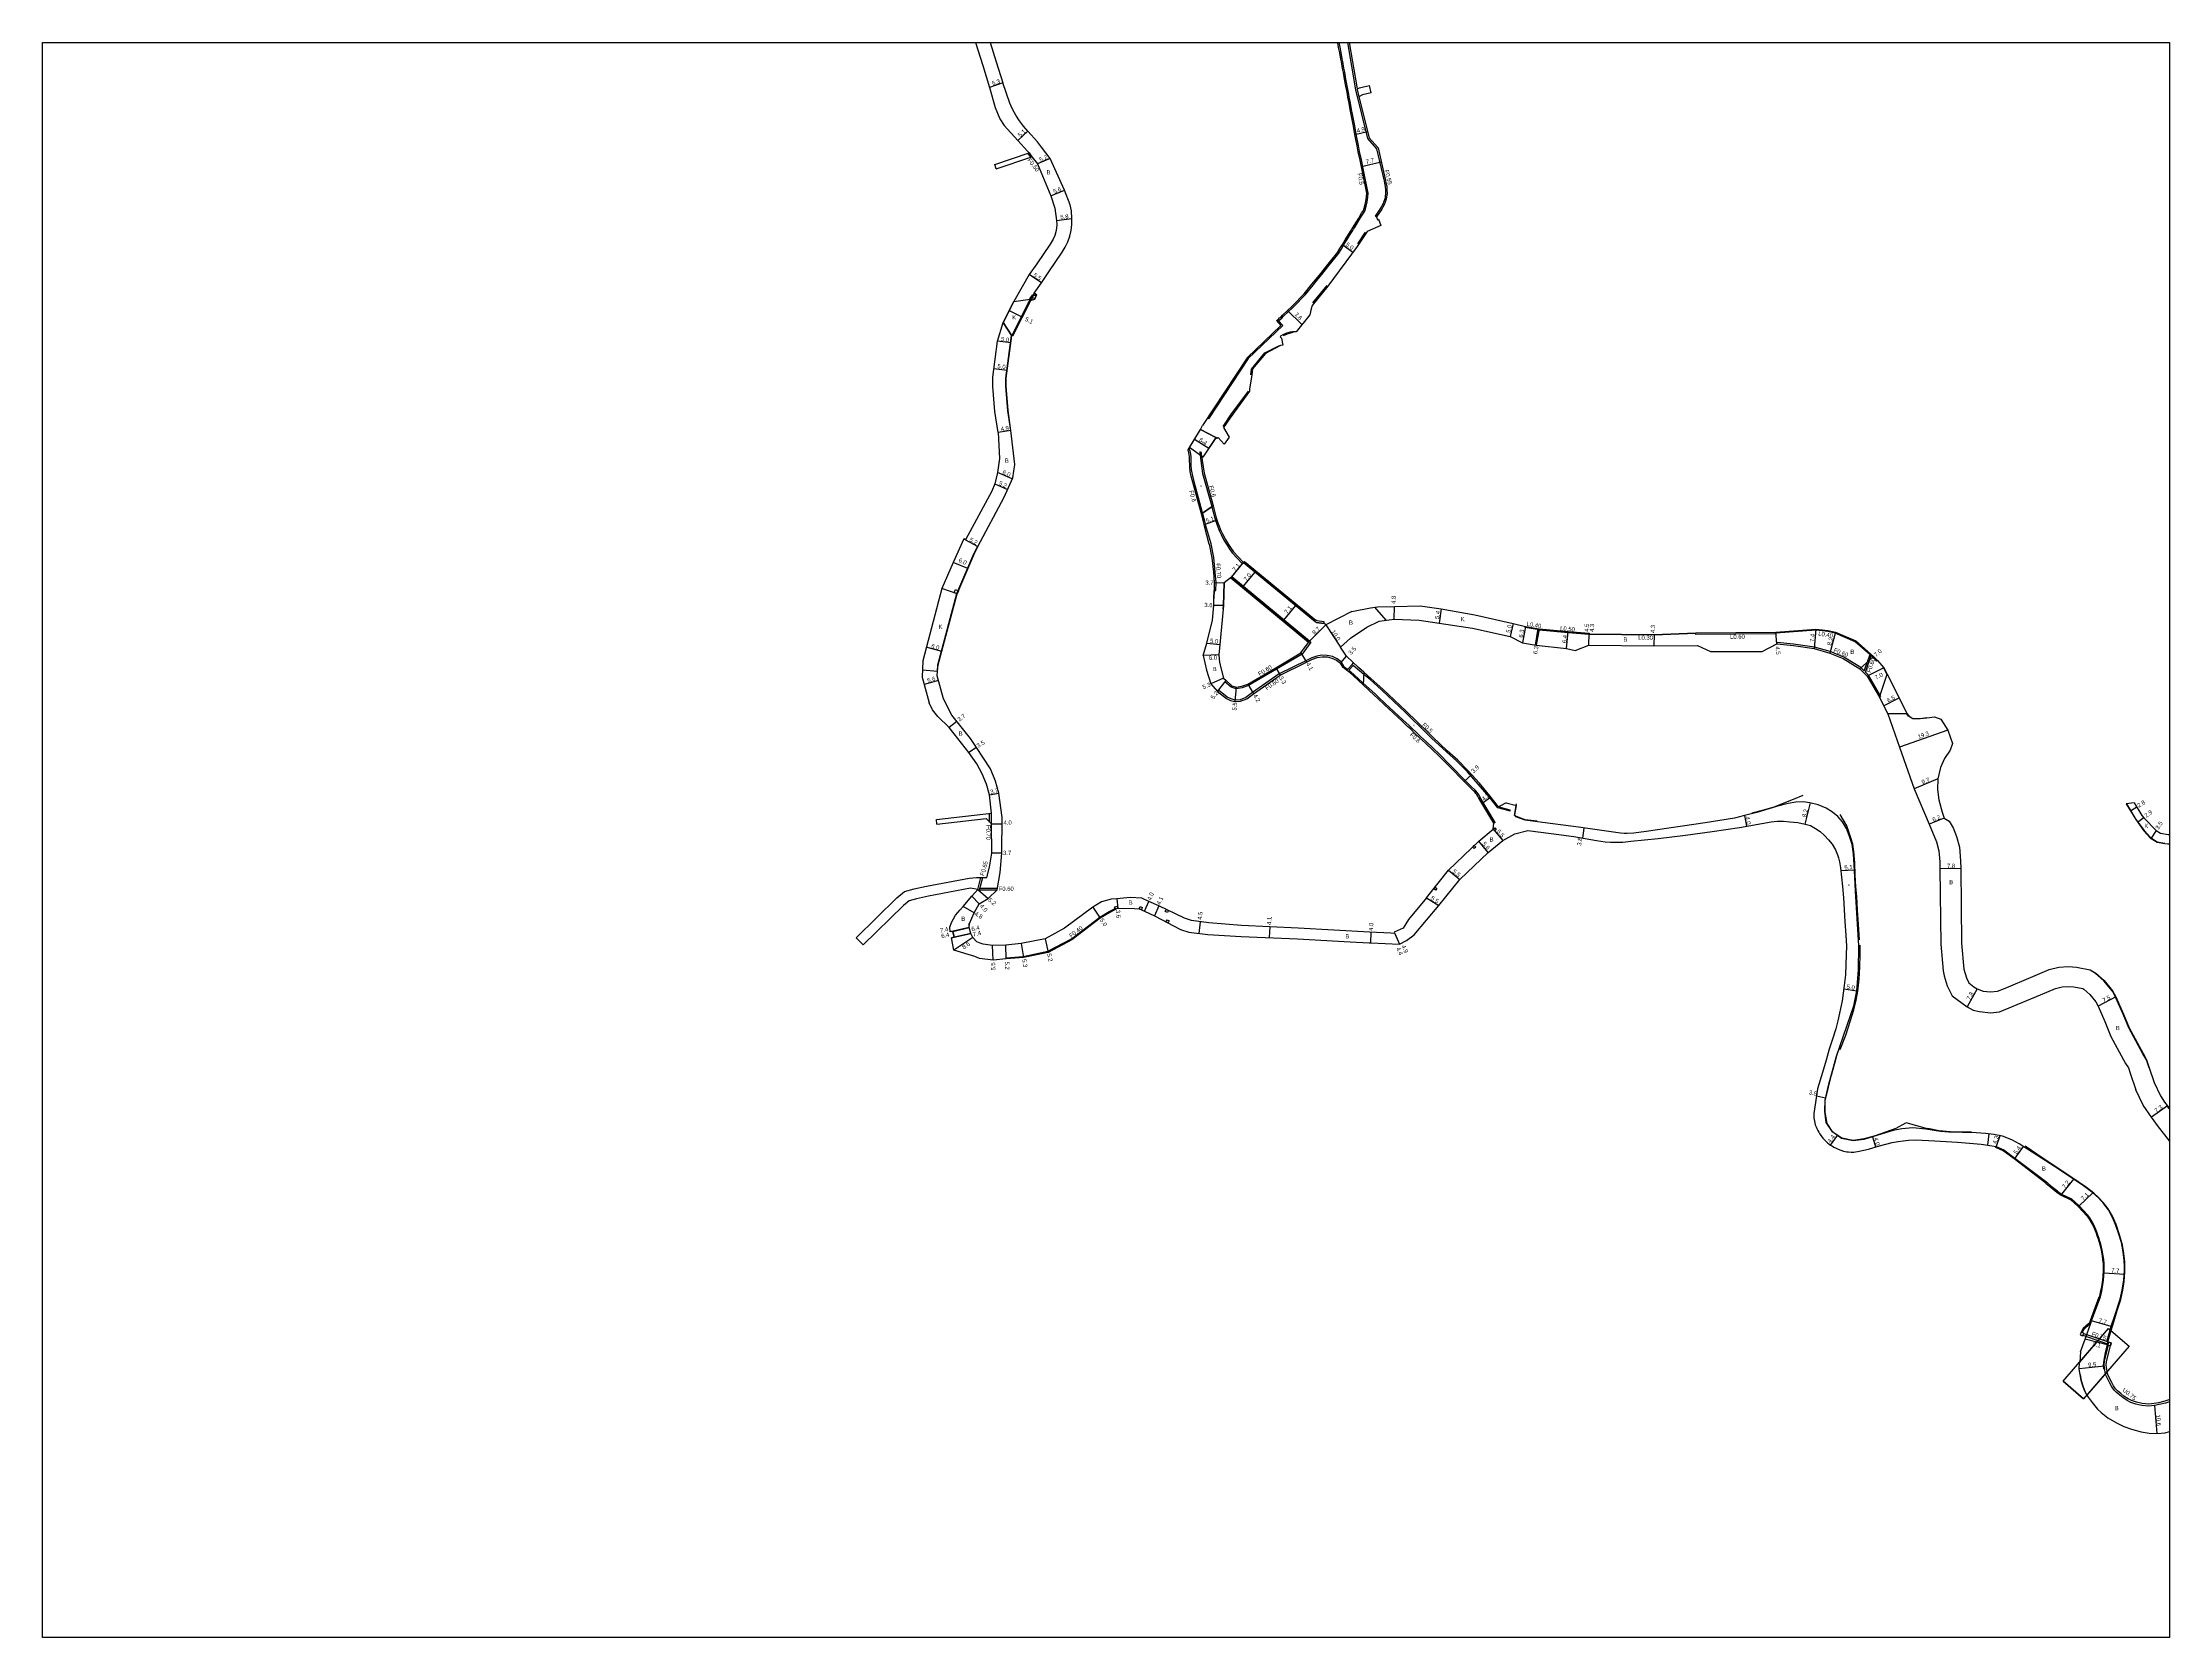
# Model space of a CAD drawing. Header units: metres. Extents: x -4000 to 0, y -102000 to -99000.
# Drawn here: x -4000 to -3200, y -102000 to -101400 of the extents above; entities that cross this region are included whole.
import ezdxf

# ---------------------------------------------------------------- set-up
doc = ezdxf.new("R2010")
doc.units = ezdxf.units.M
doc.header["$LTSCALE"] = 2.5
for name, color, linetype in [('その他', 7, 'Continuous'), ('側溝・桝', 7, 'Continuous'), ('図郭', 7, 'Continuous'), ('幅員', 7, 'Continuous'), ('歩道・分離帯・安全施設', 7, 'Continuous'), ('舗装', 7, 'Continuous'), ('道路', 7, 'Continuous')]:
    doc.layers.add(name, color=color, linetype=linetype)
doc.styles.get("Standard").update_dxf_attribs({"font": ''})
doc.styles.add('YOKO_DECO', font='')
doc.styles.get('Standard').set_extended_font_data('@MS PGothic')
doc.styles.get('YOKO_DECO').set_extended_font_data('MS PGothic')

msp = doc.modelspace()

# ---------------------------------------------------------------- linework, layer by layer
at = {"layer": 'その他'}
for points in [[(-3627.56, -101495.07), (-3627.36, -101495.21), (-3628.2, -101497.07)], [(-3626.79, -101496.38), (-3627.7, -101495.96)], [(-3626.99, -101494.25), (-3627.56, -101495.07)], [(-3626.79, -101494.39), (-3627.36, -101495.21)], [(-3626.27, -101495.24), (-3627.36, -101495.21)], [(-3626.99, -101494.25), (-3626.1, -101494.86), (-3626.9, -101496.61)], [(-3626.9, -101496.61), (-3628.2, -101497.07)], [(-3223.44, -101900.04), (-3223.65, -101900.28), (-3231.03, -101908.83), (-3231.89, -101907.36), (-3232.51, -101905.76), (-3233.18, -101903.33), (-3233.59, -101901.11), (-3233.92, -101898.88), (-3233.8, -101896.73), (-3233.77, -101896.38), (-3222.88, -101883.79), (-3222.29, -101884.3), (-3223.58, -101888.67), (-3222.96, -101888.9), (-3221.89, -101889.17), (-3222.17, -101890.23)], [(-3223.44, -101900.04), (-3223.6, -101899.06), (-3223.75, -101897.55), (-3223.68, -101896.16), (-3222.17, -101890.23)]]:
    msp.add_lwpolyline(points, dxfattribs=at)
msp.add_lwpolyline([(-3240, -101903.6), (-3222.88, -101883.79), (-3215.17, -101890.47), (-3232.28, -101910.27)], close=True, dxfattribs=at)
at = {"layer": '側溝・桝'}
for points in [[(-3535.1, -101504.66), (-3534.84, -101504.42), (-3534.35, -101504.03), (-3533.89, -101503.65), (-3533.2, -101502.98), (-3531.41, -101501.22), (-3529.91, -101499.78), (-3527.82, -101497.75), (-3526.56, -101496.46), (-3525.01, -101494.84), (-3522.14, -101491.27), (-3520.68, -101489.51), (-3518.81, -101487.23), (-3516.51, -101484.33), (-3514.47, -101481.78), (-3512.84, -101479.77), (-3512.47, -101479.24), (-3511.59, -101477.81), (-3510.62, -101476.27), (-3509.55, -101474.48), (-3508.36, -101472.55), (-3507.44, -101471.13), (-3506.9, -101470.24), (-3506.58, -101469.72), (-3506.19, -101469.08), (-3504.49, -101466.35), (-3503.41, -101464.53), (-3502.68, -101463.39), (-3502.11, -101461.56), (-3501.71, -101459.93), (-3501.47, -101458.15), (-3501.35, -101456.66), (-3503.24, -101447.33), (-3503.93, -101444.17), (-3504.59, -101441.05), (-3505.04, -101438.75), (-3505.73, -101435.11), (-3506.57, -101430.75), (-3506.92, -101428.88), (-3507.28, -101426.97), (-3507.63, -101425.15), (-3508.05, -101422.76), (-3508.52, -101420.46), (-3508.69, -101419.37), (-3508.93, -101418.12), (-3509.38, -101415.64), (-3509.78, -101413.72), (-3510.19, -101411.2), (-3510.53, -101409.69), (-3510.96, -101407.11), (-3511.19, -101406.11), (-3511.59, -101403.8), (-3511.98, -101401.73), (-3512.29, -101400)], [(-3509.11, -101400), (-3506.11, -101417.79), (-3501.6, -101436.13), (-3498.21, -101439.93), (-3495.91, -101449.97), (-3495.52, -101451.44), (-3495.27, -101452.85), (-3495, -101454.1), (-3494.89, -101455.49), (-3494.86, -101456.73), (-3495.02, -101458), (-3495.16, -101458.76), (-3495.51, -101459.86), (-3495.89, -101460.82), (-3496.35, -101461.7), (-3496.79, -101462.37), (-3498.7, -101465.31), (-3498.22, -101465.62)], [(-3505.58, -101417.41), (-3505.55, -101417.67), (-3504.86, -101420.43)], [(-3629.45, -101441.69), (-3628.36, -101443.12)], [(-3628.95, -101441.52), (-3627.85, -101442.95)], [(-3563.69, -101576.96), (-3565.17, -101571.26), (-3566.42, -101566.6), (-3567.34, -101563.02), (-3567.72, -101561.29), (-3567.79, -101560.87), (-3567.86, -101560.29), (-3567.92, -101559.53), (-3567.95, -101559.02), (-3567.99, -101557.27), (-3567.97, -101555.62), (-3568.27, -101554.17), (-3568.67, -101552.47)], [(-3563.9, -101556.03), (-3564.11, -101554.21), (-3564.67, -101553.96), (-3564.37, -101557.35), (-3563.71, -101562.18), (-3560.32, -101573.99), (-3560.17, -101574.69)], [(-3560.17, -101574.69), (-3559.1, -101578.98), (-3558.46, -101580.86), (-3558.23, -101581.54), (-3557.32, -101583.78), (-3556.7, -101585.13), (-3555.62, -101587.26), (-3554.45, -101589.14), (-3553.7, -101590.28), (-3552.49, -101592), (-3548.69, -101596.05)], [(-3560.48, -101588.61), (-3562.46, -101581.84), (-3562.84, -101580.03), (-3563.69, -101576.96)], [(-3559.36, -101606.15), (-3558.66, -101606.17), (-3558.58, -101603.13), (-3558.92, -101599.19), (-3559.5, -101593.72), (-3560.48, -101588.61)], [(-3548.69, -101596.05), (-3548.24, -101595.66)], [(-3437.13, -101620.93), (-3442.29, -101620.05), (-3442.22, -101619.65)], [(-3418.31, -101622.41), (-3418.32, -101622.71), (-3426.16, -101622.08), (-3437.13, -101621.02), (-3437.09, -101620.53)], [(-3378.11, -101622.34), (-3393.88, -101622.96), (-3418.32, -101622.71)], [(-3348.04, -101621.78), (-3348.04, -101622.38), (-3378.1, -101622.64), (-3378.11, -101622.04)], [(-3312.66, -101630.25), (-3318.19, -101625.46), (-3325.72, -101622.2), (-3328.52, -101621.6), (-3330.64, -101621.31), (-3332.96, -101621.05), (-3348.04, -101622.19)], [(-3511.85, -101633.46), (-3511.5, -101632.97), (-3513.05, -101631.84), (-3514.85, -101631.01), (-3516.78, -101630.55), (-3518.76, -101630.47), (-3520.72, -101630.79), (-3522.55, -101631.48), (-3524.87, -101632.62), (-3534.82, -101637.52), (-3544.92, -101644.48), (-3547.36, -101646.35), (-3549.52, -101647.21), (-3551.46, -101647.34), (-3552.91, -101646.92), (-3554.41, -101646.26), (-3557.72, -101643.64), (-3558.09, -101644.11)], [(-3523.48, -101625.26), (-3522.99, -101625.62), (-3526.26, -101630.07), (-3535.88, -101635.71), (-3546.44, -101641.89), (-3548.8, -101642.7), (-3551.01, -101643.09), (-3552.91, -101642.56), (-3555.26, -101640.48), (-3554.86, -101640.03)], [(-3314.86, -101636.35), (-3316.12, -101635.11), (-3322.42, -101631.24), (-3327.59, -101629.15), (-3333.55, -101627.43), (-3341.37, -101626.27), (-3347.56, -101625.67), (-3347.62, -101626.26)], [(-3314.86, -101636.35), (-3312.51, -101629.84)], [(-3314.38, -101636.82), (-3312.03, -101630.27)], [(-3309.86, -101632.49), (-3310.16, -101632.76), (-3311.57, -101631.19), (-3312.17, -101630.67)], [(-3511.5, -101632.97), (-3510.53, -101634.7), (-3509.17, -101635.68), (-3509.08, -101635.75), (-3507.45, -101633.95), (-3506.9, -101633.34)], [(-3503.02, -101637.73), (-3505.44, -101635.68), (-3507.02, -101634.32), (-3508.64, -101636.1), (-3507.87, -101636.71), (-3506.61, -101637.83), (-3503.25, -101640.95)], [(-3452.31, -101687.48), (-3452.25, -101687.56), (-3448.05, -101688.68), (-3448.16, -101689.12), (-3448.4, -101689.07), (-3452.57, -101687.96), (-3455.92, -101683.75), (-3459.97, -101679.02), (-3464.04, -101674.41), (-3467.98, -101670.4), (-3471.98, -101666.8), (-3477.55, -101661.65), (-3479.29, -101659.89), (-3487.47, -101651.94), (-3496.21, -101643.69), (-3500.67, -101639.66), (-3503.02, -101637.73)], [(-3309.12, -101646.28), (-3308.6, -101645.99), (-3313.16, -101638.02), (-3314.38, -101636.82)], [(-3453.64, -101693.38), (-3458.53, -101685.28), (-3459.36, -101683.77), (-3459.69, -101683.18), (-3460.04, -101682.61), (-3460.41, -101682.12), (-3460.9, -101681.55), (-3461.41, -101681.04), (-3462.48, -101679.99), (-3464.89, -101677.57), (-3466.23, -101676.23), (-3468.9, -101673.45), (-3471.02, -101671.31), (-3474.44, -101667.88), (-3479.45, -101663.13), (-3481.75, -101661.02), (-3483.39, -101659.48), (-3485, -101657.93), (-3486.15, -101656.85), (-3488.25, -101654.88), (-3494.95, -101648.59), (-3497.32, -101646.39), (-3498.76, -101645.04), (-3503.25, -101640.95)], [(-3643.76, -101693.23), (-3643.8, -101690.04)], [(-3643.06, -101693.93), (-3643.1, -101689.96)], [(-3453.64, -101693.38), (-3454.15, -101693.64)], [(-3648.23, -101718.57), (-3647.61, -101718.74), (-3646.37, -101714.1)], [(-3648.23, -101718.57), (-3647.05, -101714.11)], [(-3647.45, -101718.14), (-3640.77, -101718.09)], [(-3637.55, -101744.76), (-3637.59, -101744.36), (-3631.13, -101743.78), (-3621.87, -101741.88), (-3613.02, -101737.18), (-3602.37, -101729.05), (-3598.79, -101726.96), (-3596.52, -101725.73)], [(-3265.14, -101815.34), (-3262.34, -101816.53), (-3258.13, -101819.64), (-3246.18, -101828.75)], [(-3242.1, -101832.15), (-3243.47, -101831.06), (-3244.28, -101830.42), (-3246.18, -101828.75)], [(-3242.1, -101832.15), (-3240.58, -101833.23), (-3236.9, -101835.01), (-3234.01, -101837.57), (-3230.7, -101841.19)], [(-3226.93, -101848.65), (-3227.34, -101847.41), (-3227.69, -101846.52), (-3228.36, -101845.02), (-3229.08, -101843.64), (-3229.94, -101842.2), (-3230.7, -101841.19)], [(-3224.55, -101860.76), (-3224.55, -101859.45), (-3224.73, -101857.8), (-3224.93, -101856.4), (-3225.32, -101854.25), (-3225.84, -101852.09), (-3226.19, -101850.86), (-3226.49, -101849.85), (-3226.93, -101848.65)], [(-3225.97, -101871.84), (-3225.73, -101870.89), (-3225.49, -101869.74), (-3225.27, -101868.79), (-3225.04, -101867.28), (-3224.8, -101865.55), (-3224.64, -101863.98), (-3224.57, -101862.1), (-3224.55, -101860.76)], [(-3229.61, -101881.74), (-3229.32, -101880.89), (-3225.97, -101871.84)], [(-3229.97, -101881.52), (-3230.5, -101882.01), (-3232.4, -101883.76), (-3233.19, -101885.12)], [(-3232.8, -101885.26), (-3232.08, -101884.02), (-3230.22, -101882.31), (-3229.61, -101881.74)], [(-3223.14, -101889.6), (-3232.52, -101886.45)], [(-3223.58, -101888.67), (-3232.25, -101885.75)], [(-3200, -101911.32), (-3201.51, -101911.85), (-3203.92, -101912.42), (-3205.62, -101912.76), (-3207.78, -101912.95), (-3210.43, -101912.78), (-3212.63, -101912.22), (-3214.52, -101911.58), (-3215.86, -101910.86), (-3217.57, -101909.78), (-3218.72, -101908.85), (-3220.01, -101907.78), (-3220.85, -101906.91), (-3221.65, -101905.75), (-3222.51, -101904.14), (-3223.35, -101902.56), (-3223.87, -101901.3), (-3224.15, -101900.35), (-3224.34, -101899.16), (-3224.5, -101897.57), (-3224.43, -101896.05), (-3222.89, -101890.05)]]:
    msp.add_lwpolyline(points, dxfattribs=at)
at = {"layer": '側溝・桝', "flags": 128}
for points in [[(-3535.1, -101504.66), (-3533.55, -101506.51), (-3546.58, -101518.92), (-3561.44, -101541.58)], [(-3561.44, -101541.58), (-3561.86, -101541.31)], [(-3647.61, -101718.74), (-3640.88, -101718.69)]]:
    msp.add_lwpolyline(points, dxfattribs=at)
at = {"layer": '側溝・桝'}
for points in [[(-3656.01, -101607.37), (-3657.12, -101606.89), (-3656.64, -101605.79), (-3655.54, -101606.26)], [(-3453.81, -101696.52), (-3454.32, -101695.9), (-3453.7, -101695.39), (-3453.19, -101696.01)], [(-3461.5, -101703.21), (-3462.05, -101702.64), (-3461.48, -101702.08), (-3460.92, -101702.66)], [(-3476.12, -101718.83), (-3476.74, -101718.32), (-3476.24, -101717.7), (-3475.62, -101718.2)], [(-3596.33, -101726.08), (-3596.76, -101725.29), (-3595.97, -101724.86), (-3595.54, -101725.65)], [(-3587.54, -101725.87), (-3587.18, -101725.05), (-3586.35, -101725.41), (-3586.71, -101726.23)], [(-3577.71, -101726.93), (-3577.32, -101726.12), (-3576.51, -101726.51), (-3576.91, -101727.32)], [(-3577.44, -101730.8), (-3577.02, -101730), (-3576.23, -101730.42), (-3576.65, -101731.22)]]:
    msp.add_lwpolyline(points, close=True, dxfattribs=at)
at = {"layer": '側溝・桝', "flags": 128}
for points in [[(-3233.19, -101885.12), (-3233.58, -101886.14), (-3232.56, -101886.54), (-3232.16, -101885.51)], [(-3222.96, -101888.9), (-3223.23, -101889.96), (-3222.17, -101890.23), (-3221.89, -101889.17)]]:
    msp.add_lwpolyline(points, close=True, dxfattribs=at)
at = {"layer": '図郭'}
msp.add_lwpolyline([(-4000, -102000), (-4000, -101400), (-3200, -101400), (-3200, -102000)], close=True, dxfattribs=at)
at = {"layer": '幅員'}
for points in [[(-3638.77, -101415.21), (-3643.8, -101416.86)], [(-3629.42, -101433.39), (-3633.16, -101436.85)], [(-3621.01, -101443.62), (-3625.8, -101445.63)], [(-3620.76, -101457.7), (-3615.59, -101455.55)], [(-3618.61, -101466.99), (-3612.86, -101466.22)], [(-3624.32, -101490.36), (-3628.85, -101487.24)], [(-3636.37, -101500.83), (-3631.86, -101503.1)], [(-3635.83, -101513.02), (-3640.79, -101512.36)], [(-3642.14, -101522.57), (-3637.18, -101523.22)], [(-3635.75, -101545.92), (-3640.6, -101546.65)], [(-3641.81, -101566.07), (-3637.05, -101568.16)], [(-3635.28, -101564.14), (-3640.78, -101561.73)], [(-3652.83, -101587.13), (-3648.24, -101589.59)], [(-3651.96, -101597.92), (-3657.48, -101595.56)], [(-3559.28, -101603.15), (-3555.58, -101603.25)], [(-3555.82, -101611.83), (-3559.42, -101611.74)], [(-3491.66, -101616.94), (-3491.5, -101612.15)], [(-3473.9, -101613.05), (-3474.7, -101618.39)], [(-3446.89, -101618.55), (-3447.97, -101623.43)], [(-3442.22, -101619.65), (-3443.28, -101625.86)], [(-3437.09, -101620.53), (-3438.14, -101626.74)], [(-3426.8, -101627.95), (-3426.12, -101621.59)], [(-3418.36, -101626.71), (-3418.31, -101622.21)], [(-3418.36, -101626.71), (-3418.31, -101622.41)], [(-3393.88, -101622.66), (-3393.92, -101626.96)], [(-3347.62, -101626.26), (-3348.04, -101621.78)], [(-3332.95, -101620.65), (-3333.68, -101628.02)], [(-3325.6, -101621.82), (-3327.78, -101629.72)], [(-3661.79, -101629.06), (-3667.59, -101627.52)], [(-3557.51, -101630.35), (-3563.5, -101630.65)], [(-3562.13, -101625.97), (-3557.15, -101626.43)], [(-3526.67, -101629.62), (-3524.6, -101633.16)], [(-3511.85, -101633.46), (-3509.52, -101630.84)], [(-3311.29, -101630.91), (-3316.49, -101635.59)], [(-3663.01, -101639.99), (-3668.41, -101641.45)], [(-3555.78, -101639.08), (-3560.63, -101641.2)], [(-3536.18, -101635.19), (-3534.52, -101638.04)], [(-3307.39, -101635.25), (-3313.64, -101638.39)], [(-3558.09, -101644.11), (-3554.86, -101640.03)], [(-3550.98, -101642.47), (-3551.52, -101647.95)], [(-3546.69, -101641.34), (-3544.57, -101644.96)], [(-3307.51, -101649.48), (-3301.7, -101646.57)], [(-3656.08, -101655.44), (-3658.99, -101657.73)], [(-3283.39, -101658.63), (-3301.54, -101665.1)], [(-3648.72, -101665.17), (-3651.64, -101667.1)], [(-3287.11, -101676.93), (-3296.04, -101680.7)], [(-3643.06, -101693.93), (-3639.06, -101693.97)], [(-3454.32, -101695.9), (-3450.8, -101700.13)], [(-3284.69, -101691.74), (-3290.39, -101694.09)], [(-3456.2, -101704.76), (-3459.79, -101700.46)], [(-3639.18, -101704.96), (-3642.88, -101704.92)], [(-3471.16, -101711.39), (-3466.88, -101714.84)], [(-3278.52, -101710.74), (-3286.32, -101710.84)], [(-3648.23, -101718.57), (-3644.28, -101721.95)], [(-3649.59, -101727.43), (-3653.71, -101724.96)], [(-3604.97, -101725.25), (-3602.15, -101729.39)], [(-3595.88, -101722.07), (-3595.54, -101725.65)], [(-3585.52, -101726.76), (-3583.91, -101723.09)], [(-3580.11, -101724.76), (-3581.76, -101728.51)], [(-3479.46, -101721.7), (-3474.81, -101724.7)], [(-3651.41, -101732.89), (-3658.61, -101734.59)], [(-3650.88, -101735.13), (-3658.08, -101736.83)], [(-3657.64, -101734.36), (-3651.41, -101732.89)], [(-3657.11, -101736.6), (-3650.88, -101735.13)], [(-3564.58, -101730.73), (-3565.14, -101735.19)], [(-3538.38, -101732.63), (-3538.57, -101736.72)], [(-3500.37, -101738.74), (-3500.22, -101734.74)], [(-3491.63, -101734.68), (-3489.57, -101739.13)], [(-3491.42, -101735.13), (-3489.57, -101739.13)], [(-3650.07, -101736.7), (-3657.24, -101741.45)], [(-3642.43, -101745.21), (-3642.66, -101739.72)], [(-3637.55, -101744.76), (-3637.68, -101739.6)], [(-3631.91, -101738.94), (-3631.07, -101744.18)], [(-3622.9, -101737.19), (-3621.74, -101742.26)], [(-3272.33, -101755.94), (-3276.06, -101762.79)], [(-3220.18, -101759.06), (-3226.83, -101762.53)], [(-3263.81, -101811.25), (-3265.14, -101815.34)]]:
    msp.add_lwpolyline(points, dxfattribs=at)
at = {"layer": '幅員', "flags": 128}
for points in [[(-3506.37, -101434.57), (-3501.66, -101433.42)], [(-3503.95, -101446.59), (-3496.49, -101444.88)], [(-3511.07, -101475.99), (-3507.12, -101478.91)], [(-3531.77, -101500.84), (-3526.32, -101506.12)], [(-3566.67, -101549.16), (-3561.36, -101552.64)], [(-3563.09, -101581.29), (-3558.25, -101579.65)], [(-3552.76, -101601.14), (-3548.24, -101595.66)], [(-3548.35, -101604.66), (-3543.89, -101599.25)], [(-3533.1, -101617.29), (-3528.61, -101611.84)], [(-3523.48, -101625.26), (-3517.32, -101619.11)], [(-3517.32, -101619.11), (-3511.85, -101627.48)], [(-3465.3, -101677.98), (-3462.46, -101675.4)], [(-3643.88, -101683.07), (-3640.25, -101682.37)], [(-3458.58, -101686.32), (-3455.31, -101683.72)], [(-3337, -101694.03), (-3335.04, -101686.03)], [(-3214.7, -101689), (-3212.31, -101687.54)], [(-3420.65, -101699.29), (-3420.12, -101695.49)], [(-3359.87, -101690.84), (-3359.15, -101694.8)], [(-3209.61, -101691.6), (-3211.95, -101693.3)], [(-3204.94, -101696.44), (-3206.85, -101699.37)], [(-3323.59, -101711.53), (-3318.54, -101711.22)], [(-3650.45, -101721.16), (-3647.69, -101724.05)], [(-3322.52, -101756.01), (-3317.62, -101756.72)], [(-3332.75, -101796.26), (-3329.36, -101797.04)], [(-3200.75, -101800.04), (-3206.73, -101804.22)], [(-3327.51, -101814.76), (-3324.91, -101811.17)], [(-3311.66, -101811.64), (-3310.53, -101815.49)], [(-3254.98, -101815.26), (-3258.13, -101819.64)], [(-3236.06, -101827.62), (-3240.58, -101833.23)], [(-3228.86, -101832.69), (-3234.01, -101837.57)], [(-3224.6, -101862.78), (-3216.91, -101863.29)], [(-3222.89, -101890.05), (-3231.71, -101887.8)], [(-3221.93, -101883.06), (-3229.32, -101880.89)], [(-3224.47, -101897.92), (-3233.92, -101898.88)], [(-3205.62, -101912.76), (-3204.74, -101923.33)]]:
    msp.add_lwpolyline(points, dxfattribs=at)
at = {"layer": '歩道・分離帯・安全施設'}
for points in [[(-3505.34, -101475.73), (-3502.45, -101471.4)], [(-3628.64, -101496.47), (-3627.64, -101495.01)], [(-3522.15, -101497.87), (-3516.86, -101491.38)], [(-3637.68, -101526.21), (-3635.57, -101510.27)], [(-3635.85, -101545.94), (-3636.96, -101538.49), (-3637.67, -101529.21), (-3637.68, -101526.22)], [(-3563.16, -101555.56), (-3558.55, -101548.72)], [(-3663.44, -101636.49), (-3663.24, -101634.13), (-3656.11, -101607.33), (-3649.69, -101592.38), (-3648.33, -101589.54)], [(-3559.35, -101606.15), (-3559.38, -101609.14)], [(-3555.95, -101613.15), (-3555.83, -101611.83), (-3555.59, -101603.25)], [(-3507.59, -101614.08), (-3517.32, -101619.11)], [(-3306.3, -101637.63), (-3307.48, -101635.29)], [(-3291.28, -101654.09), (-3293.73, -101654.39), (-3296.52, -101654.36), (-3298.15, -101653.41), (-3298.79, -101652.57)], [(-3446.38, -101690.75), (-3445.55, -101686.45)], [(-3337.88, -101683.25), (-3341.57, -101684.81), (-3348.84, -101687.68), (-3353.16, -101688.91), (-3357.02, -101689.95)], [(-3216.21, -101686.34), (-3212.6, -101692.24), (-3209.53, -101696.48), (-3207.15, -101699.05), (-3204.58, -101700.73), (-3201.75, -101701.2)], [(-3437.86, -101692.95), (-3442.38, -101692.38), (-3446.24, -101690.92)], [(-3316.59, -101737.56), (-3316.95, -101731.81), (-3317.32, -101726.43), (-3317.64, -101721.3), (-3317.96, -101717.63), (-3318.17, -101713.24), (-3318.38, -101708.6), (-3318.75, -101704.36), (-3319.06, -101701.61), (-3319.91, -101698.87), (-3321.29, -101694.67), (-3323.9, -101690.45)], [(-3200.62, -101701.39), (-3200, -101701.35)], [(-3657.63, -101734.36), (-3657.1, -101736.6)], [(-3647.28, -101738.78), (-3648.53, -101738.31), (-3650.08, -101736.7), (-3650.89, -101735.13), (-3651.42, -101732.89), (-3651.41, -101731.35)], [(-3323.91, -101778.81), (-3321.7, -101773.38), (-3320.06, -101768.33), (-3318.75, -101763.89), (-3317.89, -101760.25), (-3317.23, -101756.86), (-3316.68, -101752.3), (-3316.4, -101747.88), (-3316.39, -101743.03), (-3316.39, -101739.56)], [(-3207.68, -101785.72), (-3207.8, -101785.35), (-3208.68, -101782.7), (-3210.03, -101780.39), (-3215.3, -101770.7), (-3217.39, -101765.54), (-3220.27, -101759.11), (-3221.46, -101756.83), (-3224.64, -101752.95), (-3227.77, -101750.16), (-3229.82, -101748.91)], [(-3299.31, -101806.52), (-3302.92, -101808.53), (-3310.71, -101811.24), (-3314.79, -101812.47), (-3319.02, -101813.03), (-3323.25, -101812.17), (-3326.59, -101809.96), (-3328.7, -101806.59), (-3329.49, -101802.37), (-3329.44, -101798.16), (-3328.22, -101793.03), (-3327.1, -101788.41), (-3325.88, -101783.97), (-3325.09, -101781.08), (-3323.95, -101777.81)], [(-3290.96, -101808.61), (-3299.01, -101806.41)], [(-3200, -101801.16), (-3200.01, -101801.15), (-3200.83, -101800.09)], [(-3274.45, -101809.9), (-3282.52, -101809.76), (-3286.61, -101809.39), (-3290.83, -101808.53)], [(-3224.72, -101899.01), (-3224.75, -101897.64), (-3224.7, -101896.48), (-3224.46, -101894.96), (-3223.93, -101892.29), (-3223.3, -101889.85), (-3222.76, -101887.48), (-3222.36, -101885.73), (-3220.94, -101881.21), (-3219.63, -101876.95), (-3218.32, -101872.87), (-3217.58, -101869.37), (-3217.03, -101866.14), (-3216.77, -101862.45), (-3216.79, -101858.72), (-3217.1, -101855.53), (-3217.65, -101852.43), (-3218.77, -101848.49), (-3220.03, -101844.65), (-3221.44, -101841.53), (-3223.02, -101838.77), (-3224.79, -101836.49), (-3226.81, -101834.33), (-3228.43, -101832.84), (-3231.17, -101830.71), (-3237.09, -101826.76), (-3247.52, -101819.81), (-3254.32, -101815.22)]]:
    msp.add_lwpolyline(points, dxfattribs=at)
at = {"layer": '歩道・分離帯・安全施設', "flags": 128}
for points in [[(-3533.19, -101510.15), (-3532.38, -101509.83), (-3531.02, -101509.38), (-3529.65, -101508.98)], [(-3545.51, -101525.03), (-3545.23, -101522.89), (-3540.21, -101516.69), (-3534.77, -101513.96)], [(-3555.88, -101544.41), (-3552.75, -101539.74), (-3546.44, -101531.14)]]:
    msp.add_lwpolyline(points, dxfattribs=at)
at = {"layer": '舗装'}
for points in [[(-3634.67, -101497.41), (-3628.56, -101496.53)], [(-3638.63, -101505.3), (-3635.47, -101510.28)], [(-3558.66, -101548.54), (-3564.47, -101545.52)], [(-3563.56, -101556), (-3568.56, -101552.29)], [(-3656.01, -101607.37), (-3661.7, -101605.4)], [(-3494.57, -101617.35), (-3498.94, -101612.43)], [(-3437.58, -101620.44), (-3438.63, -101626.65)], [(-3669.06, -101636.01), (-3663.35, -101636.5)]]:
    msp.add_lwpolyline(points, dxfattribs=at)
at = {"layer": '舗装', "flags": 128}
msp.add_lwpolyline([(-3268.36, -101814.81), (-3267.81, -101810.53)], dxfattribs=at)
at = {"layer": '道路'}
for points in [[(-3649.05, -101400), (-3646.29, -101408.63), (-3643.8, -101416.86)], [(-3643.63, -101400), (-3641.36, -101407.32)], [(-3535.81, -101504.6), (-3535.18, -101504.02), (-3534.68, -101503.62), (-3534.24, -101503.26), (-3533.56, -101502.61), (-3531.77, -101500.84), (-3530.28, -101499.4), (-3528.2, -101497.37), (-3526.93, -101496.09), (-3525.41, -101494.49), (-3522.55, -101490.94), (-3521.09, -101489.17), (-3519.22, -101486.9), (-3516.92, -101484), (-3514.88, -101481.45), (-3513.26, -101479.45), (-3512.91, -101478.95), (-3512.03, -101477.53), (-3511.07, -101475.99), (-3510, -101474.21), (-3508.81, -101472.27), (-3507.89, -101470.85), (-3507.35, -101469.96), (-3507.02, -101469.44), (-3506.64, -101468.81), (-3504.94, -101466.08), (-3503.86, -101464.25), (-3503.16, -101463.16), (-3502.61, -101461.42), (-3502.23, -101459.83), (-3502, -101458.1), (-3501.88, -101456.69), (-3503.76, -101447.44), (-3504.45, -101444.28), (-3505.1, -101441.16), (-3505.56, -101438.85), (-3506.24, -101435.21), (-3507.09, -101430.85), (-3507.44, -101428.98), (-3507.8, -101427.07), (-3508.15, -101425.25), (-3508.56, -101422.85), (-3509.04, -101420.55), (-3509.21, -101419.46), (-3509.45, -101418.21), (-3509.9, -101415.74), (-3510.3, -101413.81), (-3510.71, -101411.3), (-3511.05, -101409.79), (-3511.48, -101407.21), (-3511.71, -101406.22), (-3512.11, -101403.89), (-3512.5, -101401.82), (-3512.82, -101400.06), (-3512.83, -101400)], [(-3508.52, -101400), (-3505.58, -101417.41), (-3504.65, -101416.98), (-3503.14, -101416.66), (-3500.83, -101416.16)], [(-3641.36, -101407.32), (-3638.77, -101415.21)], [(-3625.74, -101437.37), (-3629.42, -101433.39), (-3631.06, -101431.47), (-3632.57, -101429.45), (-3633.93, -101427.32), (-3635.13, -101425.09), (-3636.18, -101422.79), (-3638.77, -101415.21)], [(-3643.8, -101416.86), (-3641.75, -101424.46), (-3639.98, -101428.7), (-3638.33, -101431.26), (-3633.16, -101436.85), (-3629.48, -101440.83), (-3628.95, -101441.52)], [(-3500.24, -101418.93), (-3503.55, -101419.7), (-3504.86, -101420.43), (-3501.07, -101435.85), (-3497.68, -101439.66), (-3495.36, -101449.83), (-3494.96, -101451.32), (-3494.71, -101452.74), (-3494.43, -101454.01), (-3494.32, -101455.46), (-3494.29, -101456.76), (-3494.46, -101458.09), (-3494.61, -101458.9), (-3494.97, -101460.05), (-3495.37, -101461.06), (-3495.86, -101461.99), (-3496.31, -101462.68), (-3498.22, -101465.62), (-3497.88, -101466.66), (-3497.48, -101466.51)], [(-3500.24, -101418.93), (-3500.83, -101416.16)], [(-3624.25, -101439.33), (-3625.74, -101437.37)], [(-3612.86, -101466.22), (-3613, -101463.29), (-3613.43, -101461.05), (-3615.59, -101455.55), (-3621.01, -101443.62), (-3624.25, -101439.33)], [(-3641.87, -101445.86), (-3628.95, -101441.52)], [(-3641.33, -101447.47), (-3641.87, -101445.86)], [(-3641.33, -101447.47), (-3627.85, -101442.95)], [(-3627.85, -101442.95), (-3625.8, -101445.63), (-3620.76, -101457.7), (-3619.24, -101462.35), (-3618.61, -101466.99), (-3618.51, -101468.41), (-3618.58, -101469.84), (-3618.82, -101471.24), (-3619.24, -101472.61), (-3619.81, -101473.91), (-3621.01, -101475.81)], [(-3626.9, -101496.61), (-3626.1, -101494.86), (-3626.99, -101494.25), (-3624.32, -101490.36), (-3621.53, -101486.32), (-3616.47, -101478.92), (-3616.46, -101478.9), (-3615.3, -101476.99), (-3614.35, -101474.97), (-3613.63, -101472.86), (-3613.13, -101470.68), (-3612.88, -101468.46), (-3612.86, -101466.22)], [(-3496.58, -101468.81), (-3501.75, -101471.14), (-3505.5, -101476.72), (-3516.55, -101491.66), (-3522.42, -101498.87), (-3522.83, -101500.16), (-3523.35, -101502.47), (-3528.53, -101508.84)], [(-3497.48, -101466.51), (-3496.58, -101468.81)], [(-3621.01, -101475.81), (-3626.06, -101483.2), (-3628.85, -101487.24), (-3634.67, -101497.41), (-3638.63, -101505.3)], [(-3628.56, -101496.53), (-3627.56, -101495.07)], [(-3627.56, -101495.07), (-3627.36, -101495.21), (-3628.2, -101497.07)], [(-3634.67, -101497.41), (-3638.63, -101505.3)], [(-3635.47, -101510.28), (-3628.56, -101496.53)], [(-3626.9, -101496.61), (-3628.2, -101497.07)], [(-3641.85, -101538.85), (-3642.57, -101529.41), (-3642.58, -101525.9), (-3640.79, -101512.36), (-3638.63, -101505.3)], [(-3637.58, -101526.22), (-3635.47, -101510.28)], [(-3635.75, -101545.92), (-3636.86, -101538.47), (-3637.57, -101529.21), (-3637.58, -101526.22)], [(-3640.6, -101546.65), (-3641.85, -101538.85)], [(-3640.6, -101546.65), (-3640.05, -101556.43), (-3640.78, -101561.73), (-3641.81, -101566.07), (-3642.98, -101568.74), (-3652.83, -101587.13), (-3653.53, -101586.75), (-3657.48, -101595.56), (-3661.7, -101605.4), (-3668.94, -101632.6)], [(-3648.24, -101589.59), (-3638.3, -101571.01), (-3635.1, -101563.72), (-3634.31, -101558.77), (-3635.75, -101545.92)], [(-3564.13, -101577.24), (-3565.73, -101571.41), (-3566.98, -101566.75), (-3567.94, -101563.07), (-3568.3, -101561.41), (-3568.37, -101560.96), (-3568.44, -101560.35), (-3568.5, -101559.57), (-3568.53, -101559.05), (-3568.58, -101557.28), (-3568.55, -101555.68), (-3568.84, -101554.3), (-3569.1, -101553.19), (-3564.47, -101545.52), (-3563.7, -101544.12)], [(-3555.52, -101551.06), (-3557.83, -101548.56), (-3558.17, -101548.92), (-3558.66, -101548.54), (-3563.56, -101556), (-3563.9, -101556.03), (-3563.79, -101557.29), (-3563.13, -101562.05), (-3559.76, -101573.85), (-3559.65, -101574.35)], [(-3555.78, -101544.85), (-3553.67, -101548.48)], [(-3553.67, -101548.48), (-3555.52, -101551.06)], [(-3559.65, -101574.35), (-3564.13, -101577.24)], [(-3564.13, -101577.24), (-3559.65, -101574.35)], [(-3559.65, -101574.35), (-3558.53, -101578.81), (-3557.9, -101580.67), (-3557.67, -101581.33), (-3556.78, -101583.55), (-3556.17, -101584.87), (-3555.1, -101586.97), (-3553.95, -101588.82), (-3553.21, -101589.95), (-3552.04, -101591.6), (-3548.24, -101595.66)], [(-3561.16, -101588.74), (-3562.95, -101581.94), (-3563.33, -101580.15), (-3564.13, -101577.24)], [(-3663.35, -101636.5), (-3663.14, -101634.15), (-3656.01, -101607.37), (-3649.6, -101592.42), (-3648.24, -101589.59)], [(-3561.16, -101588.74), (-3560.2, -101593.82), (-3559.62, -101599.26), (-3559.28, -101603.15), (-3559.36, -101606.15)], [(-3523.48, -101625.26), (-3552.69, -101601.06), (-3548.24, -101595.66)], [(-3521.31, -101617.86), (-3548.24, -101595.66), (-3547.86, -101595.19), (-3521.11, -101617.25)], [(-3548.24, -101595.66), (-3521.31, -101617.86)], [(-3548.24, -101595.66), (-3521.31, -101617.86)], [(-3559.39, -101609.14), (-3559.36, -101606.15)], [(-3555.58, -101603.25), (-3555.82, -101611.83), (-3555.94, -101613.15)], [(-3523.48, -101625.26), (-3552.69, -101601.06)], [(-3563.5, -101630.65), (-3562.13, -101625.97), (-3559.96, -101617.36), (-3559.42, -101611.74), (-3559.39, -101609.14)], [(-3555.94, -101613.15), (-3557.15, -101626.43), (-3557.51, -101630.35), (-3557.37, -101633.24), (-3555.78, -101639.08), (-3554.86, -101640.03)], [(-3507.59, -101614.08), (-3517.32, -101619.11), (-3517.97, -101618.53), (-3520.94, -101618.16), (-3521.31, -101617.86)], [(-3507.59, -101614.08), (-3500.57, -101612.67), (-3497.87, -101612.27), (-3491.5, -101612.15), (-3481.78, -101611.87), (-3473.9, -101613.05)], [(-3473.9, -101613.05), (-3461.28, -101615.34), (-3446.89, -101618.55), (-3442.22, -101619.65)], [(-3521.31, -101617.86), (-3520.94, -101618.16), (-3517.97, -101618.53), (-3517.89, -101617.94), (-3520.7, -101617.59), (-3521.11, -101617.25)], [(-3509.52, -101630.84), (-3511.85, -101627.48), (-3507.99, -101624.02), (-3501.89, -101619.98), (-3497.27, -101617.72), (-3491.66, -101616.94), (-3482.27, -101617.26), (-3474.7, -101618.39), (-3462.2, -101620.26), (-3447.97, -101623.43), (-3443.28, -101625.86), (-3438.14, -101626.74), (-3426.8, -101627.95)], [(-3442.22, -101619.65), (-3437.09, -101620.53)], [(-3437.09, -101620.53), (-3426.12, -101621.59), (-3418.31, -101622.21)], [(-3418.31, -101622.21), (-3418.31, -101622.41), (-3393.88, -101622.66), (-3378.11, -101622.04)], [(-3378.11, -101622.04), (-3348.04, -101621.78)], [(-3348.04, -101621.78), (-3332.95, -101620.65), (-3330.59, -101620.92), (-3328.45, -101621.21), (-3325.6, -101621.82), (-3317.97, -101625.12), (-3311.29, -101630.91), (-3309.86, -101632.49), (-3307.39, -101635.25)], [(-3563.5, -101630.65), (-3562.21, -101636.12), (-3560.63, -101641.2), (-3558.09, -101644.11)], [(-3558.09, -101644.11), (-3554.72, -101646.77), (-3553.11, -101647.49), (-3551.52, -101647.95), (-3549.38, -101647.8), (-3547.07, -101646.87), (-3544.57, -101644.96), (-3534.52, -101638.04), (-3524.6, -101633.16), (-3522.31, -101632.03), (-3520.56, -101631.38), (-3518.72, -101631.08), (-3516.86, -101631.15), (-3515.05, -101631.58), (-3513.36, -101632.36), (-3511.85, -101633.46)], [(-3554.86, -101640.03), (-3552.61, -101642.02), (-3550.98, -101642.47), (-3548.95, -101642.12), (-3546.69, -101641.34), (-3536.18, -101635.19), (-3526.67, -101629.62), (-3523.48, -101625.26)], [(-3502.96, -101636.88), (-3504.99, -101635.15), (-3509.52, -101630.84)], [(-3426.8, -101627.95), (-3423.59, -101628.7), (-3418.36, -101626.71), (-3393.92, -101626.96), (-3377.53, -101626.78), (-3372.69, -101629.1), (-3353.22, -101629.1), (-3347.62, -101626.26)], [(-3347.62, -101626.26), (-3341.45, -101626.86), (-3333.68, -101628.02), (-3327.78, -101629.72), (-3322.69, -101631.78), (-3316.49, -101635.59), (-3313.64, -101638.39), (-3309.12, -101646.28)], [(-3668.94, -101632.6), (-3669.16, -101638.71), (-3666.54, -101648.37)], [(-3643.43, -101673.18), (-3648.72, -101665.17), (-3651.02, -101661.86), (-3657.95, -101653.06), (-3661.14, -101646.91), (-3663.49, -101638.21), (-3663.35, -101636.5)], [(-3503.29, -101641.64), (-3506.97, -101638.23), (-3508.22, -101637.12), (-3509.5, -101636.11), (-3510.83, -101635.14), (-3511.85, -101633.46)], [(-3502.96, -101636.88), (-3503.29, -101641.64)], [(-3502.96, -101636.88), (-3503.29, -101641.64)], [(-3449.45, -101686.02), (-3451.62, -101687.1), (-3452.31, -101687.48), (-3455.6, -101683.34), (-3459.49, -101678.67), (-3463.73, -101674), (-3467.66, -101670), (-3471.67, -101666.4), (-3477.24, -101661.25), (-3478.98, -101659.48), (-3487.15, -101651.54), (-3495.9, -101643.28), (-3500.35, -101639.25), (-3502.96, -101636.88)], [(-3307.39, -101635.25), (-3306.21, -101637.58)], [(-3306.21, -101637.58), (-3298.71, -101652.51)], [(-3306.21, -101637.58), (-3298.71, -101652.51)], [(-3454.15, -101693.64), (-3459.05, -101685.56), (-3459.87, -101684.05), (-3460.19, -101683.47), (-3460.52, -101682.94), (-3460.87, -101682.48), (-3461.32, -101681.94), (-3461.82, -101681.45), (-3462.88, -101680.4), (-3465.3, -101677.98), (-3466.65, -101676.63), (-3469.32, -101673.86), (-3471.43, -101671.72), (-3474.84, -101668.3), (-3479.85, -101663.56), (-3482.15, -101661.45), (-3483.79, -101659.9), (-3485.4, -101658.35), (-3486.55, -101657.27), (-3488.65, -101655.31), (-3495.34, -101649.02), (-3497.72, -101646.82), (-3499.16, -101645.46), (-3503.29, -101641.64)], [(-3309.12, -101646.28), (-3305.97, -101652.54)], [(-3309.12, -101646.28), (-3305.97, -101652.54), (-3301.54, -101665.1), (-3296.04, -101680.7), (-3290.39, -101694.09), (-3287.64, -101700.71), (-3286.7, -101704.13), (-3286.35, -101708.17), (-3286.32, -101710.84), (-3285.97, -101739.23), (-3285.17, -101749.26), (-3284.79, -101751.11), (-3283.55, -101754.85), (-3281.72, -101758.62), (-3276.06, -101762.79), (-3273.89, -101763.97), (-3271.39, -101764.53), (-3267.32, -101764.96), (-3263.91, -101764.63), (-3248.46, -101758.3), (-3242.81, -101755.87), (-3240.41, -101755.23), (-3238.03, -101755.09), (-3236, -101755.24), (-3232.55, -101755.92), (-3232.19, -101756.13), (-3229.99, -101758.09), (-3227.67, -101760.93), (-3226.83, -101762.53), (-3224.25, -101768.32), (-3222, -101773.87), (-3216.48, -101784.02), (-3215.46, -101785.76), (-3214.82, -101787.7), (-3212.71, -101793.96)], [(-3657.11, -101660.1), (-3658.99, -101657.73), (-3663.3, -101653.54), (-3665.22, -101651.02), (-3666.54, -101648.37)], [(-3298.71, -101652.51), (-3298.08, -101653.34), (-3296.49, -101654.26), (-3293.73, -101654.28), (-3291.29, -101653.99)], [(-3291.29, -101653.99), (-3288.41, -101653.65), (-3285.95, -101654.56), (-3283.39, -101658.63), (-3281.63, -101663.75), (-3282.5, -101666.2)], [(-3651.64, -101667.1), (-3657.11, -101660.1)], [(-3643.1, -101689.96), (-3643.88, -101683.07), (-3645.01, -101679), (-3646.59, -101675.08), (-3648.6, -101671.36), (-3651.64, -101667.1)], [(-3282.5, -101666.2), (-3284.57, -101669.29), (-3286.12, -101672.76), (-3287.11, -101676.93), (-3287.28, -101680.99), (-3286.71, -101684.91), (-3285.54, -101689.49), (-3284.69, -101691.74), (-3282.83, -101692.95), (-3281.4, -101695.41), (-3280.13, -101698.63), (-3278.98, -101702.75), (-3278.56, -101707.8), (-3278.52, -101710.74), (-3278.17, -101738.87), (-3277.4, -101748.64), (-3276.31, -101751.9), (-3275.43, -101753.7), (-3273.55, -101755.27), (-3272.33, -101755.94), (-3270.13, -101756.82), (-3267.29, -101757.12), (-3264.65, -101756.87), (-3262.03, -101755.84), (-3251.38, -101751.39), (-3245.27, -101748.77), (-3241.61, -101747.79), (-3237.98, -101747.57), (-3235, -101747.79), (-3229.79, -101748.82), (-3227.71, -101750.08), (-3224.57, -101752.88), (-3221.38, -101756.77), (-3220.18, -101759.06), (-3217.3, -101765.5), (-3215.2, -101770.66), (-3209.95, -101780.34), (-3208.59, -101782.66), (-3207.71, -101785.32), (-3205.73, -101791.2), (-3203.43, -101796.2), (-3201.83, -101798.65), (-3200, -101801)], [(-3639.03, -101691.51), (-3640.25, -101682.37), (-3641.5, -101677.81), (-3643.43, -101673.18)], [(-3449.45, -101686.02), (-3445.64, -101687.06)], [(-3223.58, -101888.67), (-3222.68, -101885.62), (-3222.29, -101884.3), (-3221.87, -101882.86), (-3220.7, -101879.23), (-3218.5, -101872.71), (-3217.74, -101869.34), (-3217.14, -101865.44), (-3216.91, -101862.03), (-3216.87, -101860.4), (-3216.99, -101858.21), (-3217.36, -101854.98), (-3218.06, -101851.38), (-3219.01, -101848.26), (-3220.15, -101844.98), (-3221.29, -101842.31), (-3222.99, -101839.14), (-3224.73, -101836.81), (-3226.69, -101834.56), (-3228.86, -101832.69), (-3232.89, -101829.74), (-3243.18, -101822.86), (-3256.47, -101814.3), (-3259.35, -101812.74), (-3262.85, -101811.46), (-3266.05, -101810.75), (-3269.22, -101810.35), (-3272.7, -101810.15), (-3282.98, -101809.96), (-3286.11, -101809.65), (-3291.65, -101808.82), (-3296.49, -101808.28), (-3300.7, -101808.65), (-3303.87, -101809.25), (-3306.46, -101810.09), (-3314.9, -101812.61), (-3319.03, -101813.11), (-3323.31, -101812.33), (-3326.78, -101809.82), (-3329.16, -101806.22), (-3329.61, -101801.97), (-3329.53, -101797.81), (-3328.15, -101791.82), (-3325.21, -101781.28), (-3323.95, -101777.66), (-3318.66, -101762.35), (-3317.62, -101756.72), (-3317.31, -101753.56), (-3316.92, -101748.84), (-3316.87, -101739.79), (-3318.04, -101719.28), (-3318.52, -101711.52), (-3318.89, -101705.25), (-3319.36, -101701.66), (-3320.43, -101698.33), (-3321.53, -101695.67), (-3322.93, -101693.22), (-3324.75, -101691.1), (-3326.76, -101689.5), (-3329.17, -101687.98), (-3332.13, -101686.74), (-3335.26, -101685.98), (-3337.76, -101685.64), (-3340.54, -101685.76), (-3343.4, -101686.3), (-3347.79, -101687.4), (-3355.17, -101689.6), (-3359.87, -101690.84), (-3363.55, -101691.77), (-3374.63, -101693.57), (-3396.78, -101696.78), (-3401.52, -101697.38), (-3403.98, -101697.61), (-3405.12, -101697.58), (-3406.5, -101697.37), (-3422.33, -101695.18), (-3437.65, -101693.18), (-3442.36, -101692.55), (-3445.84, -101691.24), (-3446.21, -101690.54), (-3445.64, -101687.06)], [(-3213.23, -101686.04), (-3216.29, -101686.4)], [(-3216.29, -101686.4), (-3212.69, -101692.29), (-3209.6, -101696.54), (-3207.22, -101699.13), (-3204.62, -101700.82), (-3201.77, -101701.3)], [(-3213.23, -101686.04), (-3210.36, -101690.74), (-3209.61, -101691.6), (-3204.94, -101696.44)], [(-3663.8, -101692.31), (-3643.1, -101689.96)], [(-3663.61, -101694), (-3663.8, -101692.31)], [(-3663.61, -101694), (-3645.1, -101691.9)], [(-3643.06, -101693.93), (-3645.1, -101691.9)], [(-3644.28, -101721.95), (-3640.88, -101718.69), (-3639.75, -101712.22), (-3639.18, -101704.96), (-3639.03, -101691.51)], [(-3642.88, -101704.92), (-3643.06, -101693.93)], [(-3479.46, -101721.7), (-3471.16, -101711.39), (-3459.79, -101700.46), (-3454.32, -101695.9), (-3454.15, -101693.64)], [(-3446.24, -101697.7), (-3441.37, -101696.42), (-3432.56, -101697.5), (-3424.08, -101698.67), (-3415.53, -101700.22), (-3412.29, -101700.68), (-3410.21, -101700.82), (-3407.94, -101700.82), (-3405.57, -101700.77), (-3402.56, -101700.5), (-3392.35, -101699.42), (-3382.07, -101698.24), (-3371.98, -101696.78), (-3361.66, -101695.26), (-3349.87, -101693.12), (-3347.61, -101692.89), (-3345.16, -101692.96), (-3342.83, -101693.14), (-3339.79, -101693.47), (-3337, -101694.03), (-3335.06, -101694.58), (-3333.13, -101695.64), (-3331.41, -101696.85), (-3329.79, -101698.25), (-3328.24, -101699.92), (-3326.92, -101701.61), (-3325.67, -101703.75), (-3324.85, -101705.54), (-3324.44, -101706.74), (-3324.08, -101708.26), (-3323.7, -101710.43), (-3323, -101717.44), (-3322.59, -101721.74), (-3322.06, -101730.62), (-3321.78, -101735.84), (-3321.51, -101740), (-3321.56, -101743.09), (-3321.89, -101750.68), (-3322.34, -101754.72), (-3323.16, -101760.54), (-3324.75, -101768.02), (-3325.52, -101771.02), (-3326.7, -101774.92), (-3327.97, -101778.74), (-3329.09, -101782.81), (-3330.52, -101787.45), (-3332.33, -101793.67), (-3333.15, -101798.69), (-3333.73, -101802.87), (-3333.71, -101804.51), (-3333.56, -101805.77), (-3333.2, -101807.09), (-3332.89, -101807.95), (-3332.62, -101808.59), (-3332.26, -101809.33), (-3331.93, -101809.94), (-3331.63, -101810.42), (-3331.13, -101811.17), (-3330.65, -101811.81), (-3330.33, -101812.19), (-3329.85, -101812.73), (-3329.27, -101813.31), (-3328.61, -101813.91), (-3327.95, -101814.43), (-3327.51, -101814.76), (-3326.8, -101815.22), (-3326.19, -101815.58), (-3325.41, -101815.98), (-3324.6, -101816.34), (-3323.62, -101816.71), (-3322.65, -101817), (-3321.96, -101817.16), (-3321.34, -101817.27), (-3320.71, -101817.37), (-3319.74, -101817.44), (-3318.73, -101817.42), (-3316.7, -101817.01), (-3313.18, -101816.27), (-3309.06, -101815.06), (-3304.25, -101813.82), (-3302.01, -101813.38), (-3300.13, -101813.13), (-3298.1, -101812.98), (-3295.44, -101812.83), (-3288.29, -101813.18), (-3279.76, -101813.67), (-3275.23, -101814.11), (-3270.85, -101814.42), (-3268.36, -101814.81)], [(-3508.19, -101738.29), (-3501.05, -101738.72), (-3500.37, -101738.74), (-3489.57, -101739.13), (-3487.03, -101737.82), (-3484.03, -101735.64), (-3474.81, -101724.7), (-3466.88, -101714.84), (-3456.2, -101704.76), (-3450.8, -101700.13), (-3446.24, -101697.7)], [(-3204.94, -101696.44), (-3203.32, -101697.49), (-3200.43, -101697.97), (-3200, -101697.94)], [(-3201.77, -101701.3), (-3200.62, -101701.49)], [(-3200.62, -101701.49), (-3200, -101701.45)], [(-3693.96, -101736.78), (-3678.73, -101721.75), (-3675.8, -101719.37), (-3672.12, -101718.41), (-3667.49, -101717.4), (-3651.5, -101714.38), (-3648.66, -101714.14), (-3644.84, -101714.07), (-3643.78, -101710.17), (-3642.88, -101704.92)], [(-3657.64, -101734.36), (-3658.61, -101734.59), (-3658.69, -101732.79), (-3658.13, -101730.98), (-3656.55, -101728.27), (-3654.89, -101726.32), (-3653.71, -101724.96), (-3650.45, -101721.16), (-3648.23, -101718.57), (-3650.99, -101718.15), (-3666.73, -101721.12), (-3671.24, -101722.11), (-3674.04, -101722.84), (-3676.18, -101724.59), (-3691.29, -101739.48)], [(-3651.4, -101731.35), (-3649.59, -101727.43)], [(-3479.46, -101721.7), (-3486.27, -101729.94), (-3488.17, -101733.21), (-3491.63, -101734.68), (-3491.42, -101735.13), (-3492.86, -101735.01), (-3500.86, -101734.72), (-3527.78, -101733.11), (-3548.98, -101732.14), (-3561.3, -101731.13), (-3567.87, -101730.32), (-3570.51, -101729.44), (-3580.11, -101724.76), (-3583.91, -101723.09), (-3586.54, -101721.94), (-3590.87, -101721.58), (-3595.88, -101722.07), (-3598.06, -101722.28), (-3601.72, -101723.21), (-3604.97, -101725.25), (-3615.62, -101733.14), (-3622.9, -101737.19), (-3631.91, -101738.94), (-3637.68, -101739.6), (-3642.66, -101739.72), (-3646.26, -101739.15), (-3647.28, -101738.77)], [(-3595.54, -101725.65), (-3598.59, -101727.31), (-3602.15, -101729.39), (-3612.8, -101737.52), (-3621.74, -101742.26), (-3631.07, -101744.18), (-3637.55, -101744.76)], [(-3595.54, -101725.65), (-3589.22, -101725.73)], [(-3589.22, -101725.73), (-3587.54, -101725.87), (-3585.52, -101726.76)], [(-3585.52, -101726.76), (-3581.76, -101728.51), (-3571.93, -101733.71)], [(-3657.11, -101736.6), (-3657.64, -101734.36)], [(-3647.28, -101738.77), (-3648.53, -101738.3), (-3650.07, -101736.7), (-3650.88, -101735.13), (-3651.41, -101732.89), (-3651.4, -101731.35)], [(-3571.93, -101733.71), (-3568.87, -101734.73), (-3561.76, -101735.61), (-3549.16, -101736.24)], [(-3691.29, -101739.48), (-3693.96, -101736.78)], [(-3657.24, -101741.45), (-3658.08, -101736.83), (-3657.11, -101736.6)], [(-3637.55, -101744.76), (-3642.43, -101745.21), (-3647.59, -101744.53), (-3649.32, -101743.88), (-3657.24, -101741.45)], [(-3549.16, -101736.24), (-3528, -101737.2), (-3508.19, -101738.29)], [(-3200, -101813.11), (-3201.77, -101810.95), (-3204.08, -101807.92), (-3206.73, -101804.22), (-3209.84, -101799.75), (-3212.71, -101793.96)], [(-3268.36, -101814.81), (-3265.14, -101815.34)], [(-3246.44, -101829.07), (-3258.37, -101819.96), (-3262.54, -101816.88), (-3265.25, -101815.72), (-3265.14, -101815.34)], [(-3246.44, -101829.07), (-3244.54, -101830.73), (-3243.72, -101831.38), (-3242.34, -101832.48)], [(-3242.34, -101832.48), (-3240.78, -101833.58), (-3237.12, -101835.35), (-3234.29, -101837.86), (-3231.03, -101841.44)], [(-3231.03, -101841.44), (-3230.28, -101842.43), (-3229.43, -101843.84), (-3228.72, -101845.2), (-3228.06, -101846.68), (-3227.72, -101847.55), (-3227.32, -101848.79), (-3226.87, -101849.98), (-3226.58, -101850.97), (-3226.24, -101852.19), (-3225.72, -101854.34), (-3225.33, -101856.47), (-3225.14, -101857.85), (-3224.96, -101859.47), (-3224.96, -101860.76), (-3224.98, -101862.09), (-3225.05, -101863.95), (-3225.21, -101865.5), (-3225.44, -101867.22), (-3225.67, -101868.71), (-3225.89, -101869.65), (-3226.13, -101870.8), (-3226.37, -101871.73), (-3226.39, -101871.82)], [(-3229.61, -101881.74), (-3229.97, -101881.52), (-3229.69, -101880.75), (-3226.39, -101871.82)], [(-3240, -101903.6), (-3222.88, -101883.79)], [(-3233.4, -101892.58), (-3231.71, -101887.8), (-3229.61, -101881.74)], [(-3222.88, -101883.79), (-3215.17, -101890.47)], [(-3233.4, -101892.58), (-3233.77, -101896.38), (-3233.8, -101896.73)], [(-3215.17, -101890.47), (-3232.28, -101910.27)], [(-3223.44, -101900.04), (-3223.6, -101899.06), (-3223.75, -101897.55), (-3223.68, -101896.16), (-3222.17, -101890.23)], [(-3240, -101903.6), (-3232.28, -101910.27)], [(-3233.59, -101901.11), (-3233.92, -101898.88), (-3233.8, -101896.73)], [(-3233.59, -101901.11), (-3233.18, -101903.33), (-3232.51, -101905.76), (-3231.89, -101907.36), (-3231.03, -101908.83), (-3230.63, -101909.61), (-3229.12, -101911.61), (-3227.09, -101914.11), (-3225.75, -101915.42), (-3223.16, -101917.35), (-3219.94, -101919.25), (-3217.16, -101920.58), (-3214.33, -101921.59), (-3210.6, -101922.59), (-3207.64, -101923.09)], [(-3200, -101910.52), (-3200.25, -101910.61), (-3201.72, -101911.13), (-3204.08, -101911.69), (-3205.73, -101912.02), (-3207.78, -101912.2), (-3210.31, -101912.03), (-3212.42, -101911.5), (-3214.22, -101910.89), (-3215.49, -101910.21), (-3217.14, -101909.17), (-3218.25, -101908.27), (-3219.5, -101907.23), (-3220.26, -101906.44), (-3221.01, -101905.36), (-3221.85, -101903.79), (-3222.67, -101902.24), (-3223.16, -101901.05), (-3223.42, -101900.18), (-3223.44, -101900.04)], [(-3207.64, -101923.09), (-3204.74, -101923.33), (-3201.65, -101922.96), (-3200, -101922.49)]]:
    msp.add_lwpolyline(points, dxfattribs=at)
for points in [[(-3634.67, -101497.41), (-3628.56, -101496.53), (-3635.47, -101510.28), (-3638.63, -101505.3)], [(-3628.56, -101496.53), (-3628.2, -101496.71), (-3635.11, -101510.46), (-3635.47, -101510.28)], [(-3564.47, -101545.52), (-3558.66, -101548.54), (-3563.56, -101556), (-3568.56, -101552.29)], [(-3552.69, -101601.06), (-3523.48, -101625.26), (-3523.86, -101625.72), (-3553.08, -101601.52)], [(-3309.12, -101646.28), (-3306.21, -101637.58), (-3298.71, -101652.51), (-3305.97, -101652.54)]]:
    msp.add_lwpolyline(points, close=True, dxfattribs=at)
at = {"layer": '道路', "flags": 128}
for points in [[(-3535.81, -101504.6), (-3534.24, -101506.48), (-3546.96, -101518.6), (-3563.7, -101544.12)], [(-3528.53, -101508.84), (-3529.91, -101508.79), (-3530.71, -101508.93), (-3532.12, -101509.38), (-3533.44, -101509.91), (-3534.32, -101510.52), (-3534.43, -101510.69), (-3533.94, -101511.17), (-3533.43, -101513.79), (-3534.37, -101514), (-3540.01, -101517.02), (-3544.9, -101522.8), (-3545.2, -101524.99), (-3546, -101530.39), (-3546.08, -101531.15), (-3553.3, -101541.18), (-3555.78, -101544.85)], [(-3552.69, -101601.06), (-3552.76, -101601.14), (-3555.58, -101603.25)], [(-3649.59, -101727.43), (-3647.69, -101724.05), (-3644.28, -101721.95)], [(-3223.58, -101888.67), (-3222.96, -101888.9), (-3221.89, -101889.17), (-3222.17, -101890.23)]]:
    msp.add_lwpolyline(points, dxfattribs=at)

# ---------------------------------------------------------------- texts
at = {"layer": '側溝・桝'}
for s, rotation, p in [('F0.50', 307.47584, (-3629.63, -101444.3)), ('F0.55', 284, (-3495.26, -101448.11)), ('F0.5', 281, (-3505.38, -101449.29)), ('F0.6', 286, (-3561.33, -101566.92)), ('F0.6', 286, (-3568.75, -101568.75)), ('F0.70', 274.96936, (-3558.68, -101595.96)), ('L0.40', 350.34699, (-3441.86, -101619.41)), ('L0.50', 354.48253, (-3429.24, -101621.06)), ('L0.30', 359.43269, (-3399.81, -101624.65)), ('L0.60', 0.49331, (-3365.24, -101624.36)), ('L0.40', 352.16959, (-3332.17, -101623.13)), ('F0.60', 337.98477, (-3326.48, -101629.13)), ('F0.60', 70.20885, (-3312.46, -101637.18)), ('F0.60', 30.33905, (-3542.21, -101638.35)), ('F0.60', 34.56625, (-3539.48, -101643.69)), ('F0.5', 316, (-3481.23, -101656.85)), ('F0.6', 316, (-3485.88, -101660.6)), ('F0.70', 270.59813, (-3645.03, -101694.35)), ('F0.65', 75.10036, (-3645.83, -101713.64)), ('F0.60', 0.36203, (-3640.34, -101719.16)), ('F0.40', 37.38792, (-3613.06, -101736.87)), ('F0.75', 341.40288, (-3229.44, -101886.44)), ('U0.75', 321.02281, (-3217.86, -101907.2))]:
    msp.add_text(s, height=1.6, rotation=rotation, dxfattribs=at).set_placement(p)
at = {"layer": '幅員'}
for s, rotation, p in [('5.3', 18.2188, (-3642.58, -101416.2)), ('4.9', 14, (-3505.49, -101433.99, 208.9)), ('5.1', 42.76254, (-3632.28, -101435.7)), ('5.2', 22.73924, (-3624.68, -101444.89)), ('7.7', 13, (-3502.02, -101445.71, 208.9)), ('5.6', 22.67435, (-3619.45, -101456.89)), ('5.8', 7.65656, (-3617.05, -101466.53)), ('5.0', 324, (-3510.04, -101476.32, 208.9)), ('5.5', 325.40391, (-3627.5, -101487.87)), ('5.1', 333.32505, (-3630.64, -101504.6)), ('7.6', 316, (-3529.35, -101502.45, 208.9)), ('5.0', 352.46767, (-3639.57, -101512.27)), ('5.0', 352.47006, (-3640.92, -101522.48)), ('4.9', 8.47655, (-3639.49, -101546.23)), ('6.4', 327, (-3565.17, -101549.89)), ('5.2', 336.31583, (-3640.5, -101566.37)), ('6.0', 336.31583, (-3639.12, -101562.19)), ('5.1', 19, (-3562.09, -101580.68)), ('5.2', 331.83372, (-3651.55, -101587.53)), ('6.0', 336.77643, (-3655.62, -101595.34)), ('7.1', 50.49945, (-3551.4, -101599.09)), ('7.0', 50.50143, (-3547.13, -101602.78)), ('3.7', 358.4317, (-3562.66, -101603.97)), ('3.6', 358.42796, (-3563.03, -101612.36)), ('7.1', 51, (-3531.87, -101615.1)), ('4.8', 88.10248, (-3491.07, -101611.21)), ('5.4', 81.48738, (-3474.74, -101616.97)), ('8.7', 44.97207, (-3521.48, -101622.91)), ('10.0', 303.17511, (-3515.37, -101621.64)), ('5.0', 77.43835, (-3447.96, -101622.2)), ('6.3', 80.34699, (-3443.21, -101623.98)), ('6.4', 83.94258, (-3426.84, -101626.03)), ('4.5', 89.43269, (-3418.41, -101621.69)), ('4.3', 89.43269, (-3416.43, -101621.75)), ('4.3', 89.43269, (-3393.51, -101622.15)), ('7.4', 84.35412, (-3333.69, -101625.59)), ('8.2', 74.56298, (-3327.27, -101626.94)), ('6.0', 345.09167, (-3665.88, -101627.72)), ('6.0', 2.82971, (-3561.24, -101632.28)), ('5.0', 354.78062, (-3560.91, -101625.83)), ('3.5', 48.25129, (-3507.8, -101630.44)), ('6.3', 80.34699, (-3437.84, -101630.22)), ('4.5', 275.42649, (-3348.2, -101627.26)), ('7.0', 41.93696, (-3310.29, -101631.21)), ('5.6', 15.12529, (-3667.01, -101640.81)), ('3.3', 300.33905, (-3535.01, -101638.87)), ('4.1', 300.35814, (-3524.8, -101633.73)), ('7.0', 26.67913, (-3310.3, -101639.72)), ('5.3', 23.61266, (-3563.31, -101643.36)), ('5.2', 51.64344, (-3559.56, -101647.23)), ('4.2', 300.33905, (-3544.74, -101645.68)), ('6.5', 26.67913, (-3305.77, -101648.34)), ('3.7', 38.20752, (-3655.08, -101655.55)), ('5.5', 84.35412, (-3550.95, -101651.37)), ('3.5', 33.42019, (-3647.99, -101665.39)), ('19.3', 19.63914, (-3294.34, -101661.96)), ('3.9', 42, (-3461.76, -101674.93)), ('9.7', 22.87279, (-3292.84, -101679.07)), ('3.7', 11.00625, (-3643.36, -101682.72)), ('4.2', 38, (-3457.91, -101685.45)), ('2.8', 31.42996, (-3211.54, -101687.89)), ('4.0', 359.36914, (-3638.53, -101694.21)), ('5.5', 309.78469, (-3453.19, -101696.87)), ('4.0', 280, (-3359.49, -101691.3)), ('8.2', 76, (-3336.67, -101691.58)), ('6.2', 22.38215, (-3288.81, -101693.17)), ('2.9', 35.96733, (-3208.71, -101691.7)), ('3.5', 56.93976, (-3204.08, -101696.24)), ('5.6', 309.78469, (-3458.62, -101701.47)), ('3.8', 82, (-3421.28, -101702.22)), ('3.7', 359.36914, (-3638.74, -101705.62)), ('5.5', 321.18963, (-3469.86, -101712.11)), ('5.1', 4, (-3322.19, -101711.12)), ('7.8', 0.71993, (-3283.69, -101710.56)), ('4.0', 66.33168, (-3583.14, -101722.93)), ('4.8', 329.03834, (-3649.66, -101728.19)), ('4.0', 313.61548, (-3647.63, -101725.06)), ('5.2', 319.42081, (-3644.53, -101722.81)), ('3.6', 275.5414, (-3596.32, -101726.39)), ('4.1', 66.32502, (-3579.62, -101724.55)), ('4.5', 82.93611, (-3564.03, -101730.11)), ('5.5', 327.09697, (-3478.07, -101722.29)), ('7.4', 13.28444, (-3662.18, -101734.91)), ('6.4', 13.28444, (-3661.78, -101737)), ('6.4', 13.28444, (-3650.41, -101734.35)), ('7.4', 13.28444, (-3649.86, -101736.34)), ('5.0', 304.30226, (-3602.44, -101730.15)), ('4.1', 87.38787, (-3537.87, -101731.99)), ('4.0', 87.95103, (-3499.56, -101734.22)), ('8.6', 33.57286, (-3653.49, -101741.19)), ('5.2', 282.91958, (-3622.19, -101742.89)), ('4.4', 294.81557, (-3490.93, -101740.75)), ('4.9', 294.81557, (-3488.95, -101739.92)), ('5.5', 92.33948, (-3641.58, -101749.05)), ('5.2', 271.36415, (-3637.99, -101745.74)), ('5.3', 279.11118, (-3631.55, -101744.95)), ('5.0', 352, (-3321.5, -101755.9)), ('7.8', 61.46543, (-3275.02, -101760.36)), ('7.5', 27.56179, (-3224.74, -101761.16)), ('3.5', 347, (-3335.76, -101795.61)), ('7.3', 34.97586, (-3204.92, -101802.65)), ('4.4', 54, (-3327.46, -101814.11)), ('4.0', 286, (-3311.26, -101812.17)), ('4.3', 71.99336, (-3265.12, -101814.45)), ('5.4', 54.31812, (-3257.52, -101818.37)), ('7.2', 51.13849, (-3239.31, -101831.25)), ('7.1', 43.4882, (-3232.41, -101835.71)), ('7.7', 356.20975, (-3221.99, -101862.7)), ('7.7', 343.64358, (-3226.75, -101881.38)), ('9.1', 345.67491, (-3229.03, -101890.28)), ('9.5', 5.82949, (-3230.49, -101898.28)), ('10.6', 274.77749, (-3205.08, -101916.23))]:
    msp.add_text(s, height=1.6, rotation=rotation, dxfattribs=at).set_placement(p)
at = {"layer": '舗装'}
for s, p in [('B', (-3622.34, -101449.6)), ('K', (-3635.29, -101504.18)), ('B', (-3638.05, -101558.06)), ('K', (-3662.99, -101620.6)), ('B', (-3508.6, -101619.02)), ('K', (-3466.6, -101617.68)), ('B', (-3405.38, -101625.4)), ('B', (-3320.03, -101629.98)), ('B', (-3559.85, -101636.48)), ('B', (-3655.42, -101660.78)), ('K', (-3209.42, -101695.51)), ('B', (-3455.71, -101700.57)), ('B', (-3282.85, -101716.65)), ('B', (-3591.45, -101724.35)), ('B', (-3654.44, -101730.44)), ('B', (-3509.94, -101736.98)), ('B', (-3220.15, -101771.53)), ('B', (-3247.97, -101824.34)), ('B', (-3220.59, -101914.51))]:
    msp.add_text(s, height=1.6, dxfattribs=at).set_placement(p)
at = {"layer": '舗装', "style": 'YOKO_DECO'}
for p in [(-3528.73, -101503.4, 209.85), (-3563.88, -101550.83, 209.49), (-3564.59, -101567.17, 209.06), (-3484.47, -101657.23, 209.95), (-3320.95, -101717.28, 202.39)]:
    msp.add_text('A', height=0.75, dxfattribs=at).set_placement(p)

doc.saveas('drawing.dxf')
